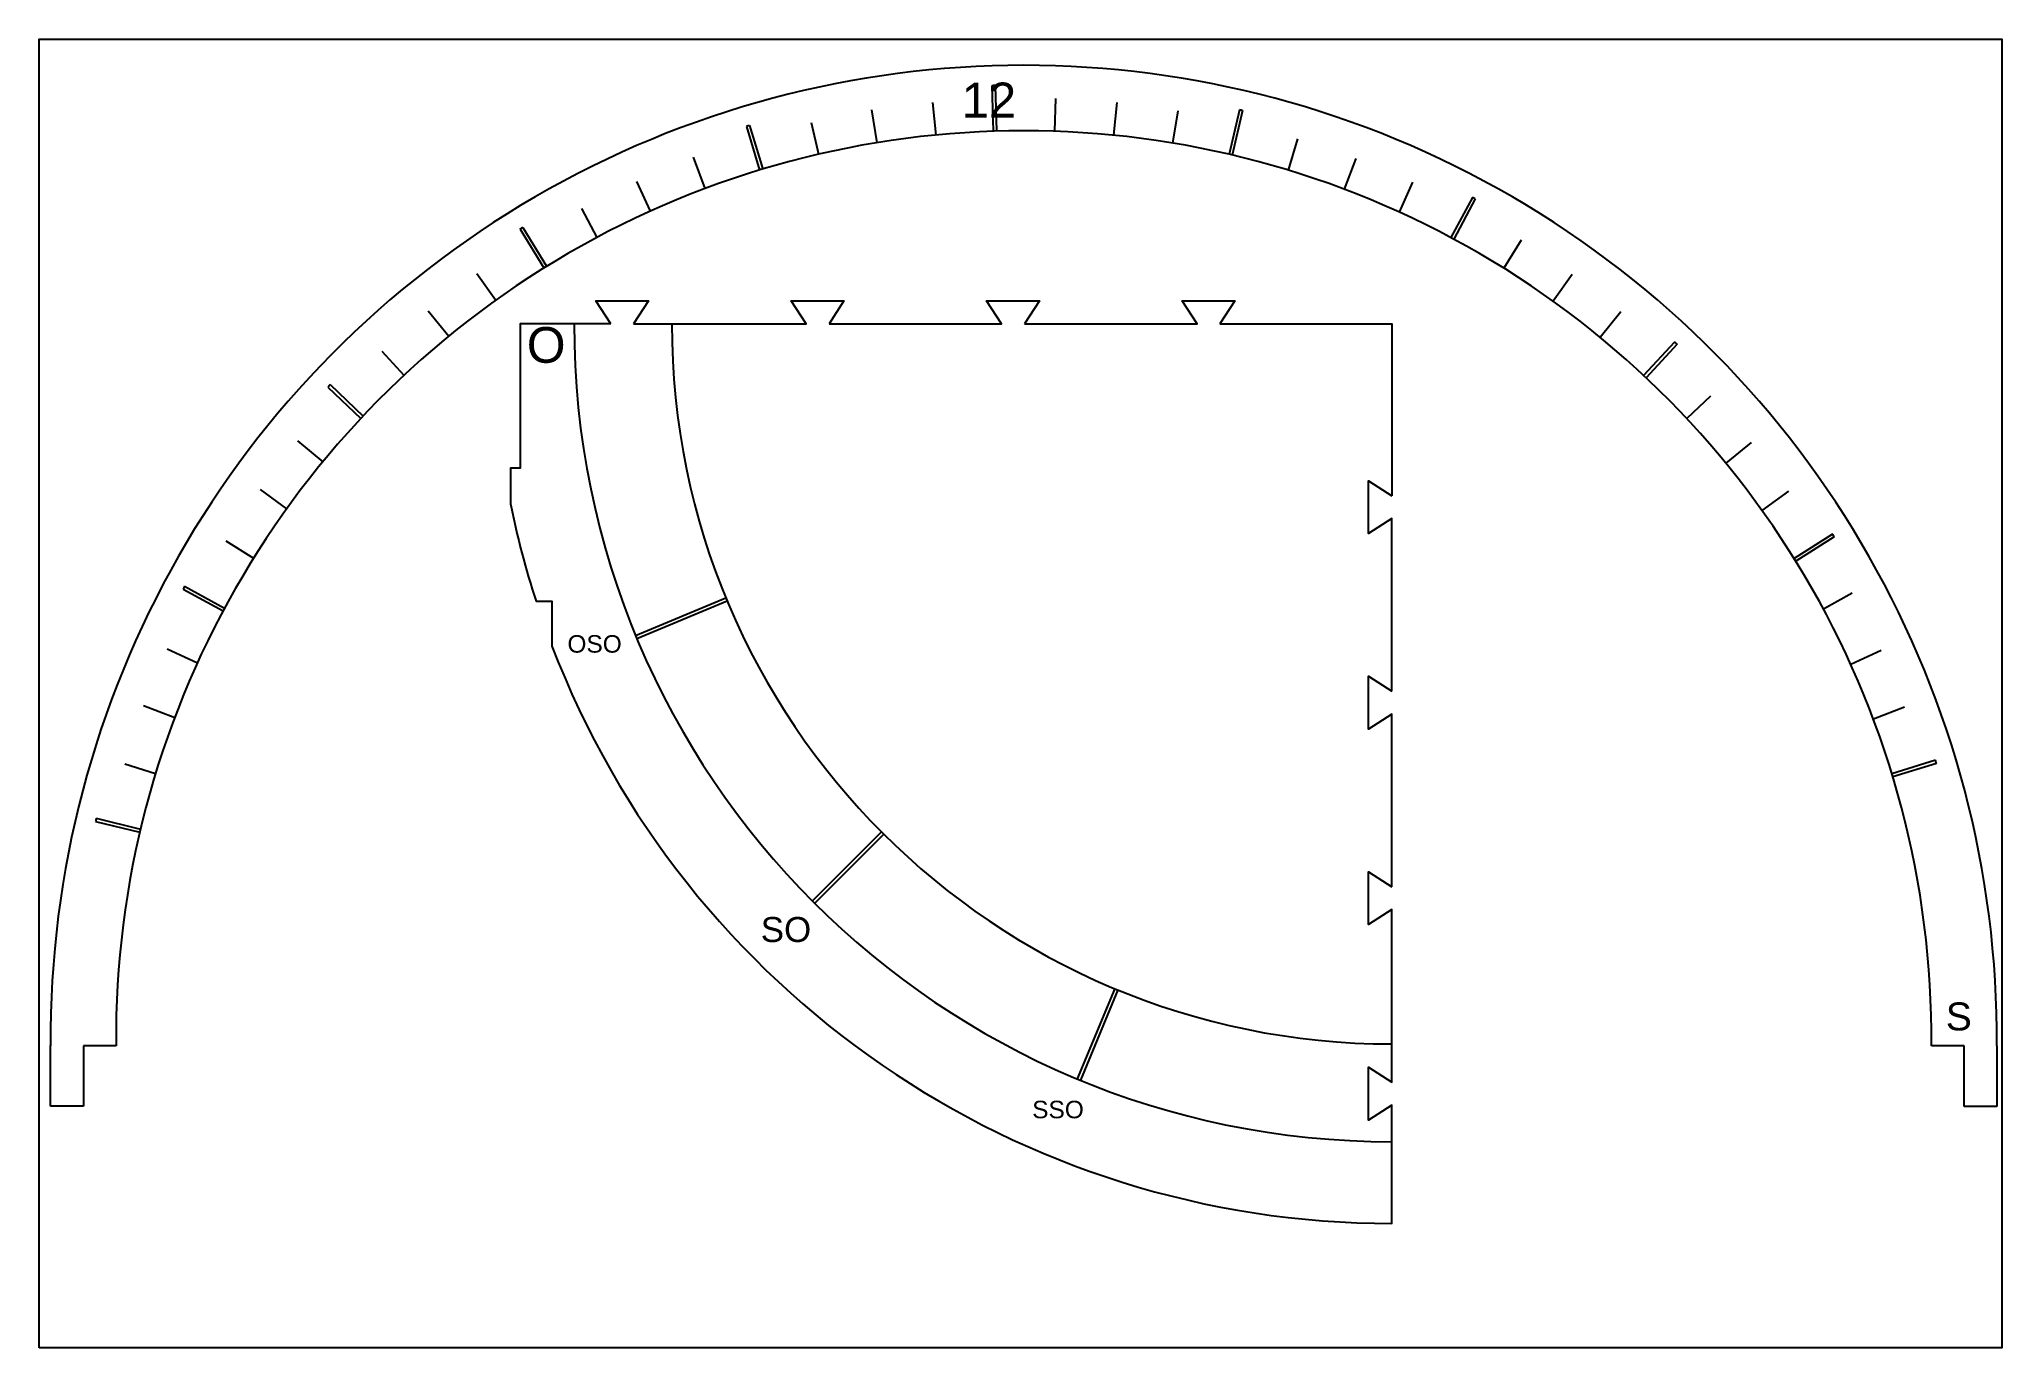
# Model space of a CAD drawing. Header units: millimetres. Extents: x 2872.2 to 2875.63, y 1653.06 to 1656.55.
# Drawn here: x 2872.201 to 2872.801, y 1654.049 to 1654.449 of the extents above; entities that cross this region are included whole.
import ezdxf

# ---------------------------------------------------------------- set-up
doc = ezdxf.new("R2010")
doc.units = ezdxf.units.MM
doc.header["$LTSCALE"] = 0.001
doc.styles.get("Standard").update_dxf_attribs({"font": 'arial.ttf'})

msp = doc.modelspace()

# ---------------------------------------------------------------- texts
at = {"color": 5}
for s, height, p in [('12', 0.010705, (2872.48339, 1654.425)), ('O', 0.01092, (2872.3504, 1654.35005)), ('OSO', 0.005353, (2872.36282, 1654.26144)), ('SO', 0.007647, (2872.42193, 1654.17298)), ('S', 0.00856, (2872.78424, 1654.14595)), ('SSO', 0.005353, (2872.50492, 1654.1191))]:
    msp.add_text(s, height=height, dxfattribs=at).set_placement(p)

# ---------------------------------------------------------------- linework, layer by layer
at = {"color": 1}
for p, q in [((2872.20483, 1654.12275), (2872.20483, 1654.14135)), ((2872.22483, 1654.14129), (2872.21483, 1654.14129)), ((2872.21483, 1654.14129), (2872.21483, 1654.12275)), ((2872.78983, 1654.14129), (2872.77983, 1654.14129)), ((2872.78983, 1654.12267), (2872.78983, 1654.14129)), ((2872.79983, 1654.14121), (2872.79983, 1654.12267)), ((2872.21483, 1654.12275), (2872.20483, 1654.12275)), ((2872.79983, 1654.12267), (2872.78983, 1654.12267))]:
    msp.add_line(p, q, dxfattribs=at)
msp.add_lwpolyline([(2872.20135, 1654.04895), (2872.20135, 1654.44895), (2872.80135, 1654.44895), (2872.80135, 1654.04895), (2872.20135, 1654.04895)])
at = {"color": 5}
for points in [[(2872.4926, 1654.43474), (2872.49304, 1654.42082)], [(2872.4936, 1654.43478), (2872.49404, 1654.42085)], [(2872.47446, 1654.42963), (2872.47542, 1654.41967)], [(2872.51204, 1654.43082), (2872.51171, 1654.42082)], [(2872.5308, 1654.42957), (2872.52982, 1654.41961)], [(2872.41758, 1654.42231), (2872.42158, 1654.40897)], [(2872.41854, 1654.4226), (2872.42254, 1654.40926)], [(2872.43736, 1654.42355), (2872.4396, 1654.41379)], [(2872.45578, 1654.4274), (2872.45742, 1654.41732)], [(2872.54945, 1654.4271), (2872.54782, 1654.41722)], [(2872.56829, 1654.42734), (2872.56514, 1654.41378)], [(2872.56927, 1654.42712), (2872.56611, 1654.41355)], [(2872.58606, 1654.41853), (2872.58316, 1654.40894)], [(2872.4013, 1654.41287), (2872.40486, 1654.40329)], [(2872.60386, 1654.41246), (2872.60035, 1654.40309)], [(2872.38398, 1654.4055), (2872.38808, 1654.39636)], [(2872.62123, 1654.40525), (2872.61712, 1654.39612)], [(2872.63949, 1654.40062), (2872.63295, 1654.38831)], [(2872.64037, 1654.40014), (2872.63384, 1654.38784)], [(2872.36711, 1654.3972), (2872.37178, 1654.38835)], [(2872.34833, 1654.39089), (2872.35562, 1654.37903)], [(2872.34918, 1654.39142), (2872.35647, 1654.37955)], [(2872.65437, 1654.3875), (2872.64911, 1654.37898)], [(2872.33516, 1654.37739), (2872.34094, 1654.36922)], [(2872.67, 1654.37704), (2872.6642, 1654.36888)], [(2872.32022, 1654.36596), (2872.32653, 1654.35818)], [(2872.68491, 1654.36558), (2872.67859, 1654.35782)], [(2872.70134, 1654.35638), (2872.69186, 1654.34617)], [(2872.30607, 1654.35358), (2872.31286, 1654.34623)], [(2872.70207, 1654.3557), (2872.69259, 1654.34549)], [(2872.28957, 1654.34263), (2872.29967, 1654.33304)], [(2872.29025, 1654.34336), (2872.30036, 1654.33377)], [(2872.71232, 1654.33986), (2872.70505, 1654.33299)], [(2872.28034, 1654.32618), (2872.28803, 1654.31978)], [(2872.72471, 1654.32572), (2872.71701, 1654.31933)], [(2872.26887, 1654.31128), (2872.27696, 1654.30539)], [(2872.73614, 1654.31079), (2872.72804, 1654.30492)], [(2872.74963, 1654.29767), (2872.73784, 1654.29025)], [(2872.75016, 1654.29683), (2872.73838, 1654.2894)], [(2872.25841, 1654.29567), (2872.26686, 1654.29032)], [(2872.2453, 1654.28084), (2872.25753, 1654.27418)], [(2872.24578, 1654.28172), (2872.25801, 1654.27506)], [(2872.38369, 1654.26673), (2872.4113, 1654.27816)], [(2872.75562, 1654.27958), (2872.74681, 1654.27477)], [(2872.38408, 1654.26581), (2872.41168, 1654.27724)], [(2872.24046, 1654.26265), (2872.24973, 1654.25836)], [(2872.76445, 1654.26211), (2872.75518, 1654.25783)], [(2872.23324, 1654.2453), (2872.24276, 1654.24162)], [(2872.77164, 1654.24474), (2872.76211, 1654.24108)], [(2872.22752, 1654.22743), (2872.23691, 1654.22448)], [(2872.78108, 1654.22855), (2872.76777, 1654.22441)], [(2872.78137, 1654.22759), (2872.76807, 1654.22345)], [(2872.21855, 1654.20983), (2872.23208, 1654.20653)], [(2872.21878, 1654.2108), (2872.23232, 1654.20751)], [(2872.43773, 1654.18552), (2872.45885, 1654.20664)], [(2872.43843, 1654.18481), (2872.45956, 1654.20594)], [(2872.53016, 1654.15876), (2872.51872, 1654.13116)], [(2872.53108, 1654.15838), (2872.51965, 1654.13078)]]:
    msp.add_lwpolyline(points, dxfattribs=at)
at = {"color": 1}
for points in [[(2872.37605, 1654.36194), (2872.37147, 1654.36901), (2872.38762, 1654.36901), (2872.38305, 1654.36194)], [(2872.38305, 1654.36194), (2872.4358, 1654.36194), (2872.43123, 1654.36901), (2872.44737, 1654.36901), (2872.4428, 1654.36194)], [(2872.4428, 1654.36194), (2872.49556, 1654.36194), (2872.49099, 1654.36901), (2872.50713, 1654.36901), (2872.50256, 1654.36194)], [(2872.50256, 1654.36194), (2872.55532, 1654.36194), (2872.55075, 1654.36901), (2872.56689, 1654.36901), (2872.56232, 1654.36194)], [(2872.56232, 1654.36194), (2872.61486, 1654.36194), (2872.61486, 1654.3094)], [(2872.61486, 1654.24964), (2872.61486, 1654.3024), (2872.60778, 1654.29783), (2872.60778, 1654.31397), (2872.61486, 1654.3094)], [(2872.61486, 1654.18989), (2872.61486, 1654.24264), (2872.60778, 1654.23807), (2872.60778, 1654.25422), (2872.61486, 1654.24964)]]:
    msp.add_lwpolyline(points, dxfattribs=at)
msp.add_lwpolyline([(2872.37605, 1654.36194), (2872.34841, 1654.36194), (2872.34841, 1654.31779), (2872.34541, 1654.31779), (2872.34541, 1654.30694, 0.028002), (2872.35325, 1654.27717), (2872.35809, 1654.27717), (2872.35809, 1654.26346, 0.310584), (2872.61486, 1654.08694), (2872.61486, 1654.12313), (2872.60778, 1654.11856), (2872.60778, 1654.1347), (2872.61486, 1654.13013), (2872.61486, 1654.18289), (2872.60778, 1654.17832), (2872.60778, 1654.19446), (2872.61486, 1654.18989)], format="xyb", dxfattribs=at)
for radius, start, end in [(0.29751, 359.56589, 180.43411), (0.27751, 359.55025, 180.44975)]:
    msp.add_arc((2872.50233, 1654.14347), radius, start, end, dxfattribs=at)
at = {"color": 5}
for centre, radius, start, end in [((2872.50233, 1654.14347), 0.29144, 91.71743, 91.91403), ((2872.50233, 1654.14347), 0.29144, 106.70985, 106.90645), ((2872.50233, 1654.14347), 0.29144, 76.72254, 76.91914), ((2872.50233, 1654.14347), 0.29144, 61.72932, 61.92592), ((2872.50233, 1654.14347), 0.29144, 121.70303, 121.89963), ((2872.61486, 1654.36194), 0.25, 180, 270), ((2872.61486, 1654.36194), 0.22012, 180, 270), ((2872.50233, 1654.14347), 0.29144, 46.73745, 46.93406), ((2872.50233, 1654.14347), 0.29144, 136.6941, 136.8907), ((2872.50233, 1654.14347), 0.29144, 31.74957, 31.94617), ((2872.50233, 1654.14347), 0.29144, 151.68008, 151.87669), ((2872.50233, 1654.14347), 0.29144, 16.77719, 16.9738), ((2872.50233, 1654.14347), 0.29144, 166.64192, 166.83853)]:
    msp.add_arc(centre, radius, start, end, dxfattribs=at)

msp.set_redraw_order([(e.dxf.handle, doc.entitydb.next_handle()) for e in msp.query("TEXT MTEXT ATTDEF DIMENSION ARC_DIMENSION")])  # texts and dimensions are drawn at this point

doc.saveas('drawing.dxf')
